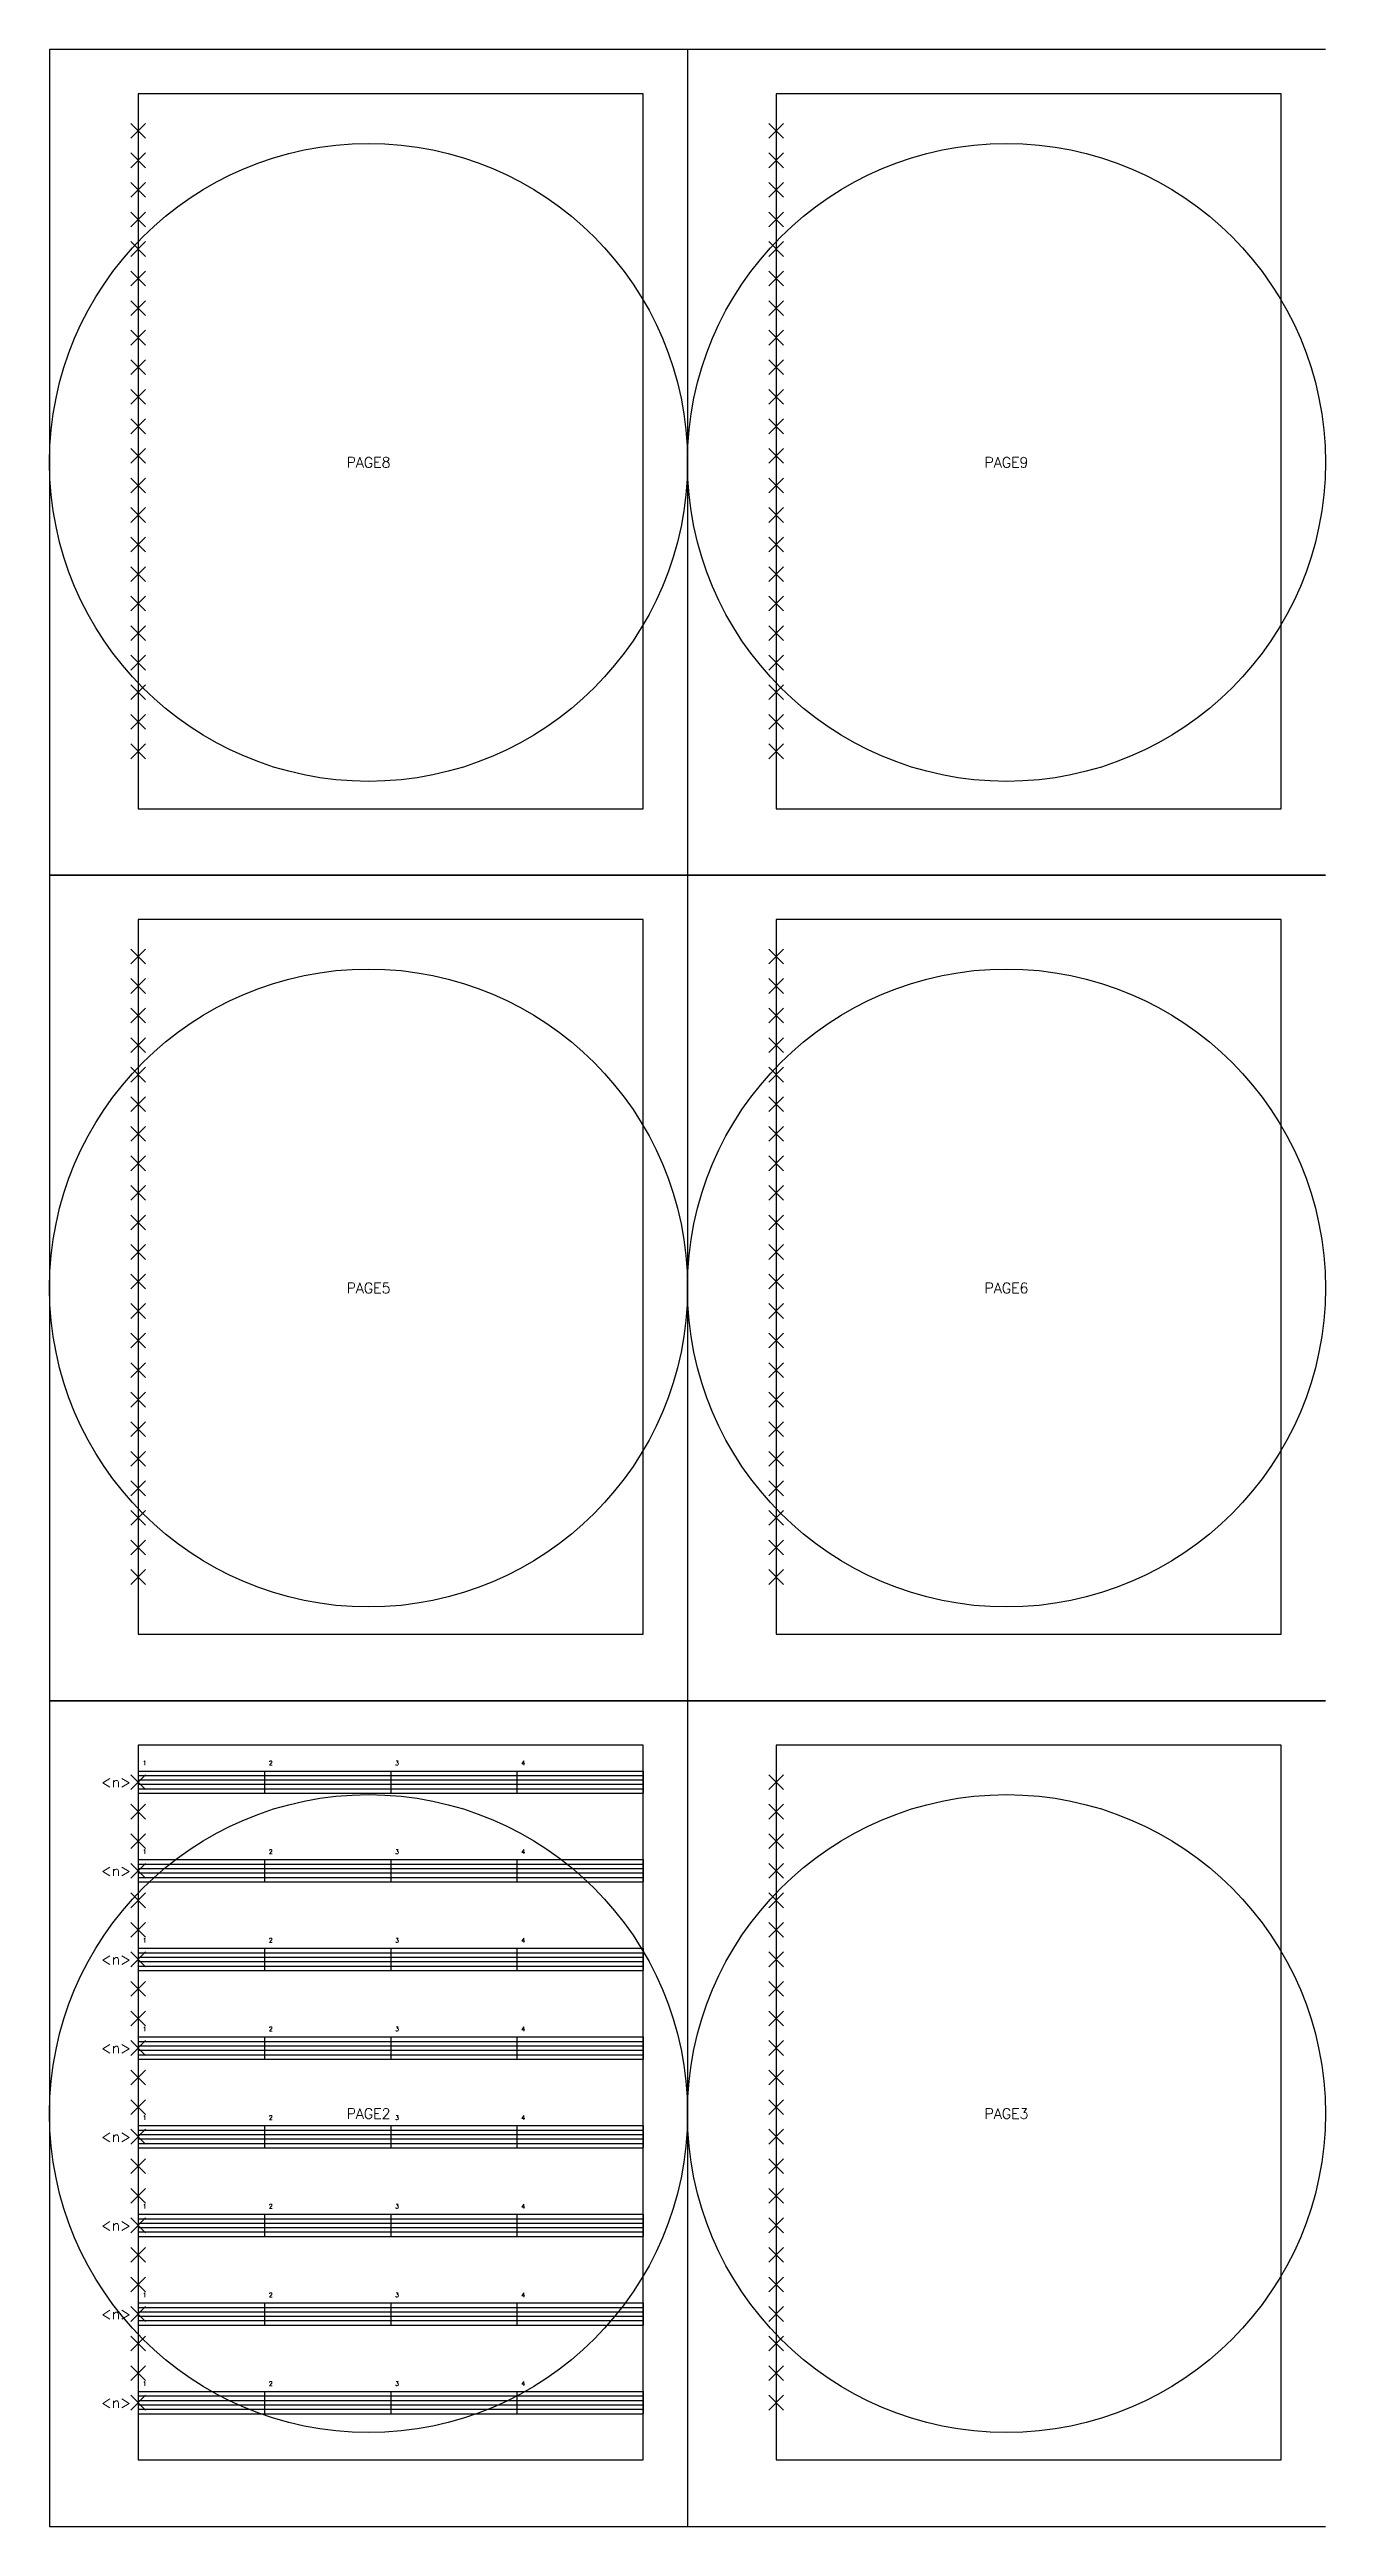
# Model space of a CAD drawing. Header units: millimetres. Extents: x -216 to 648, y 0 to 838.
# Drawn here: x 216 to 648, y 0 to 838 of the extents above; entities that cross this region are included whole.
import ezdxf
from ezdxf.enums import TextEntityAlignment as Align

# ---------------------------------------------------------------- set-up
doc = ezdxf.new("R2010")
doc.units = ezdxf.units.MM
doc.header["$PDMODE"] = 3
doc.header["$PDSIZE"] = 2.5
doc.layers.add('hidden', color=4, linetype='Continuous', plot=False)
doc.layers.add('staff', color=7, linetype='Continuous')
doc.styles.add('height15', font='txt.shx', dxfattribs={"height": 1.5})
doc.styles.add('height35', font='txt.shx', dxfattribs={"height": 3.5})

# ---------------------------------------------------------------- blocks, each defined once
blk = doc.blocks.new('page')
at = {"layer": 'hidden'}
for p, q in [((215.9, 279.4), (0, 279.4)), ((0, 279.4), (0, 0)), ((30, 264.4), (30, 22.5)), ((200.9, 264.4), (30, 264.4)), ((200.9, 22.5), (200.9, 264.4)), ((30, 22.5), (200.9, 22.5)), ((0, 0), (215.9, 0))]:
    blk.add_line(p, q, dxfattribs=at)
blk.add_circle((107.95, 139.7), 107.95, dxfattribs=at)
for p in [(30, 251.9), (30, 241.9), (30, 231.9), (30, 221.9), (30, 211.9), (30, 201.9), (30, 191.9), (30, 181.9), (30, 171.9), (30, 161.9), (30, 151.9), (30, 141.9), (30, 131.9), (30, 121.9), (30, 111.9), (30, 101.9), (30, 91.9), (30, 81.9), (30, 71.9), (30, 61.9), (30, 51.9), (30, 41.9)]:
    blk.add_point(p, dxfattribs=at)
at = {"layer": 'hidden', "style": 'height35', "flags": 8}
blk.add_attdef('PAGE_NUM', text='', height=3.5, dxfattribs=at).set_placement((107.95, 139.7), align=Align.MIDDLE_CENTER)
blk = doc.blocks.new('staff')
at = {"layer": 'hidden'}
for p, q in [((42.725, 3.75), (42.725, -3.75)), ((85.45, 3.75), (85.45, -3.75)), ((128.175, 3.75), (128.175, -3.75))]:
    blk.add_line(p, q, dxfattribs=at)
at = {"layer": 'staff'}
for p, q in [((0, 3.75), (170.9, 3.75)), ((0, 3.75), (0, -3.75)), ((0, 2.25), (170.9, 2.25)), ((0, 0.75), (170.9, 0.75)), ((170.9, 3.75), (170.9, -3.75)), ((0, -0.75), (170.9, -0.75)), ((0, -2.25), (170.9, -2.25)), ((0, -3.75), (170.9, -3.75))]:
    blk.add_line(p, q, dxfattribs=at)
at = {"layer": 'staff', "style": 'height35'}
blk.add_text('<n>', height=3.5, dxfattribs=at).set_placement((-2.5, 0), align=Align.MIDDLE_RIGHT)
at = {"layer": 'staff', "style": 'height15'}
for s, p in [('1', (1.5, 5.25)), ('2', (44.225, 5.25)), ('3', (86.95, 5.25)), ('4', (129.675, 5.25))]:
    blk.add_text(s, height=1.5, dxfattribs=at).set_placement(p, align=Align.BOTTOM_LEFT)

msp = doc.modelspace()

# ---------------------------------------------------------------- block references
at = {"layer": 'hidden'}
for p, values in [((215.9, 558.8), {'PAGE_NUM': 'PAGE8'}), ((431.8, 558.8), {'PAGE_NUM': 'PAGE9'}), ((215.9, 279.4), {'PAGE_NUM': 'PAGE5'}), ((431.8, 279.4), {'PAGE_NUM': 'PAGE6'}), ((215.9, 0), {'PAGE_NUM': 'PAGE2'}), ((431.8, 0), {'PAGE_NUM': 'PAGE3'})]:
    msp.add_blockref('page', p, dxfattribs=at).add_auto_attribs(values)
at = {"layer": 'staff'}
for p in [(245.9, 251.9), (245.9, 221.9), (245.9, 191.9), (245.9, 161.9), (245.9, 131.9), (245.9, 101.9), (245.9, 71.9), (245.9, 41.9)]:
    msp.add_blockref('staff', p, dxfattribs=at)

doc.saveas('drawing.dxf')
